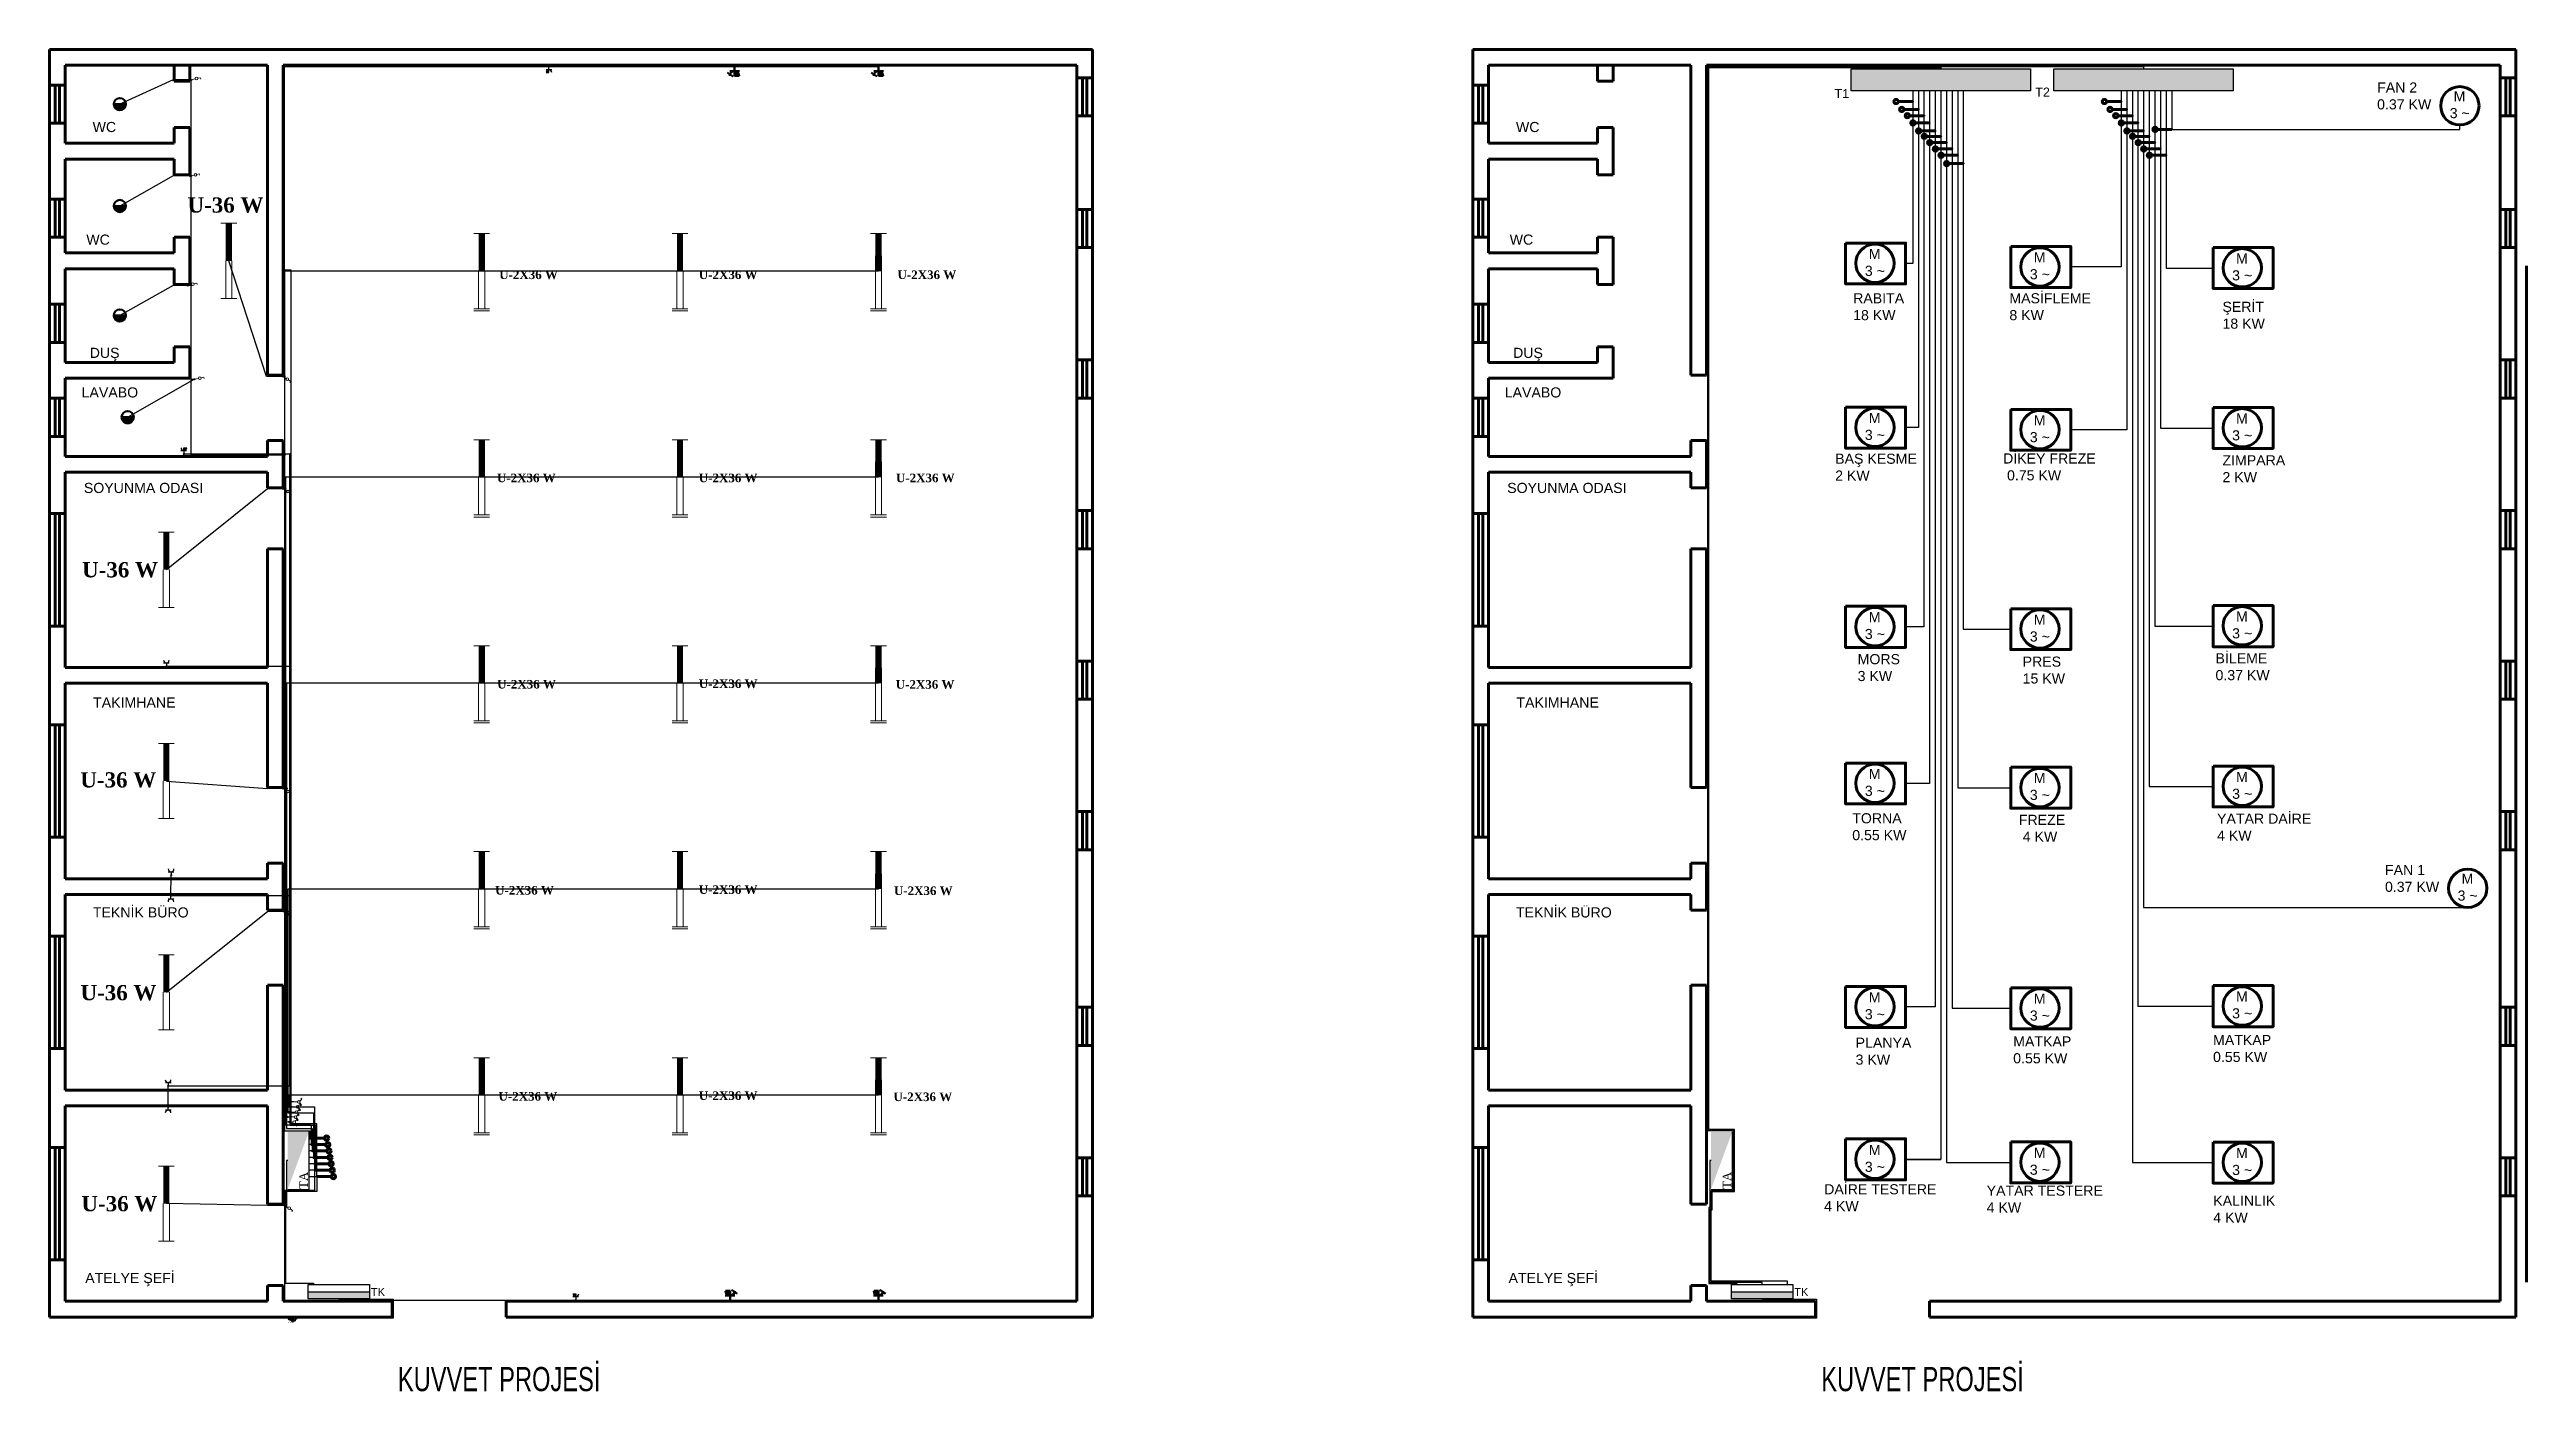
# Model space of a CAD drawing. Header units: millimetres. Extents: x -19303 to 6001, y -2568 to 3403.
# Drawn here: x -19303 to -8284, y -2568 to 3403 of the extents above; entities that cross this region are included whole.
import ezdxf

# ---------------------------------------------------------------- set-up
doc = ezdxf.new("R2010")
doc.units = ezdxf.units.MM
doc.linetypes.add('DASHED', pattern=[19.05, 12.7, -6.35])
for name, color, linetype in [('AnaHat', 11, 'Continuous'), ('AydınlatmaT.', 1, 'Continuous'), ('Elektrik T.', 4, 'Continuous'), ('Müşterek', 131, 'Continuous'), ('S', 2, 'Continuous'), ('YazılarY.', 7, 'Continuous')]:
    doc.layers.add(name, color=color, linetype=linetype)
for name, color, linetype, lineweight in [('ARMATUR', 3, 'Continuous', 20), ('Duvar', 7, 'Continuous', 20), ('EHAT-DATA', 120, 'DASHED', 20), ('ELK', 1, 'Continuous', 50), ('elk035', 3, 'Continuous', 30), ('OK', 51, 'Continuous', 20), ('pencere', 80, 'Continuous', 18), ('PRİZ-1', 4, 'Continuous', 50)]:
    doc.layers.add(name, color=color, linetype=linetype, lineweight=lineweight)
doc.layers.add('KuvvetliAkım', color=7, linetype='Continuous', true_color=0x9898cc)
doc.styles.add('ALT', font='times.ttf', dxfattribs={"height": 20})
doc.styles.add('MEKAN', font='times.ttf')
doc.styles.add('MtXpl_Times_New_Roma', font='times.ttf')
doc.styles.get("Standard").update_dxf_attribs({"font": 'arial.ttf'})
doc.styles.add('style1', font='arial.ttf')

msp = doc.modelspace()

# ---------------------------------------------------------------- texts
at = {"style": 'MtXpl_Times_New_Roma'}
msp.add_text('KOFRE', height=4.82, dxfattribs=at).set_placement((-18239, -2263, 0))
at = {"linetype": 'Continuous', "lineweight": 211, "char_height": 45, "attachment_point": 1}
for s, width, insert in [('FAN 2\\P0.37 KW', 487.85, (-8948, 3257)), (' M \\P3 ~', 146.78, (-8625, 3218)), ('WC', 340.71, (-19111, 3081)), ('WC', 340.71, (-12779, 3081)), ('WC', 340.71, (-19139, 2580)), ('WC', 340.71, (-12807, 2580)), (' M \\P3 ~', 146.78, (-11227, 2516)), (' M \\P3 ~', 146.78, (-10493, 2501)), (' M \\P3 ~', 146.78, (-9593, 2496)), ('RABITA\\P18 KW', 205.11, (-11279, 2319)), ('MASİFLEME\\P8 KW', 487.85, (-10584, 2319)), ('ŞERİT\\P18 KW', 487.85, (-9636, 2281)), ('DUŞ', 340.71, (-19124, 2076)), ('DUŞ', 340.71, (-12792, 2076)), ('LAVABO', 340.71, (-19160, 1900)), ('LAVABO', 340.71, (-12829, 1900)), (' M \\P3 ~', 146.78, (-11227, 1786)), (' M \\P3 ~', 146.78, (-10493, 1776)), (' M \\P3 ~', 146.78, (-9593, 1784)), ('BAŞ KESME 2 KW', 378.4, (-11359, 1605)), ('DİKEY FREZE\\P 0.75 KW', 487.85, (-10612, 1606)), ('ZIMPARA\\P2 KW', 487.85, (-9636, 1598)), (' M \\P3 ~', 146.78, (-11227, 900)), (' M \\P3 ~', 146.78, (-10493, 889)), (' M \\P3 ~', 146.78, (-9593, 903)), ('MORS\\P3 KW', 205.11, (-11259, 713)), ('PRES\\P15 KW', 487.85, (-10525, 702)), ('BİLEME\\P0.37 KW', 487.85, (-9667, 717)), (' M \\P3 ~', 146.78, (-11227, 202)), (' M \\P3 ~', 146.78, (-10493, 184)), (' M \\P3 ~', 146.78, (-9593, 189)), ('TORNA\\P0.55 KW', 259.74, (-11283, 5)), ('YATAR DAİRE\\P4 KW', 487.85, (-9660, 3)), ('FREZE\\P 4 KW', 487.85, (-10542, -2)), ('FAN 1\\P0.37 KW', 487.85, (-8913, -225)), (' M \\P3 ~', 146.78, (-8590, -264)), (' M \\P3 ~', 146.78, (-11227, -792)), (' M \\P3 ~', 146.78, (-10493, -798)), (' M \\P3 ~', 146.78, (-9593, -788)), ('MATKAP\\P0.55 KW', 487.85, (-10567, -988)), ('MATKAP\\P0.55 KW', 487.85, (-9678, -982)), ('PLANYA\\P3 KW', 343.96, (-11268, -994)), (' M \\P3 ~', 146.78, (-11227, -1471)), (' M \\P3 ~', 146.78, (-10493, -1484)), (' M \\P3 ~', 146.78, (-9593, -1485)), ('DAİRE TESTERE 4 KW', 512.41, (-11408, -1646)), ('YATAR TESTERE 4 KW', 529.41, (-10685, -1652)), ('KALINLIK\\P4 KW', 487.85, (-9677, -1697))]:
    msp.add_mtext_dynamic_manual_height_columns(s, width=width, gutter_width=12.5, heights=[0], dxfattribs=dict(at, insert=insert))
for s, insert, width in [('SOYUNMA ODASI', (-19150, 1475), 693.92), ('SOYUNMA ODASI', (-12818, 1475), 693.92), ('TAKIMHANE', (-19109, 520), 340.71), ('TAKIMHANE', (-12777, 520), 340.71), ('TEKNİK BÜRO', (-19110, -414), 462.32), ('TEKNİK BÜRO', (-12779, -414), 462.32), ('ATELYE ŞEFİ', (-19144, -2041), 555.9), ('ATELYE ŞEFİ', (-12812, -2041), 555.9)]:
    msp.add_mtext(s, dxfattribs=dict(at, insert=insert, width=width))
at = {"layer": 'AnaHat', "char_height": 34.9, "attachment_point": 1}
for insert in [(-17873, -2108), (-11541, -2108)]:
    msp.add_mtext_dynamic_manual_height_columns('TK', width=61.82, gutter_width=31.2, heights=[0], dxfattribs=dict(at, insert=insert))
at = {"layer": 'ARMATUR', "color": 3, "attachment_point": 9, "style": 'ALT'}
for s, insert, char_height, width in [('{\\fBookman Old Style|b1|i0|c162|p18;U-36 W}', (-18351, 2676), 67.68, 858.53), ('{\\fBookman Old Style|b1|i0|c162|p18;U-2X36 W}', (-17041, 2381), 38.2, 484.51), ('{\\fBookman Old Style|b1|i0|c162|p18;U-2X36 W}', (-16153, 2381), 38.2, 484.51), ('{\\fBookman Old Style|b1|i0|c162|p18;U-2X36 W}', (-15269, 2381), 38.2, 484.51), ('{\\fBookman Old Style|b1|i0|c162|p18;U-2X36 W}', (-17051, 1477), 38.2, 484.51), ('{\\fBookman Old Style|b1|i0|c162|p18;U-2X36 W}', (-16153, 1477), 38.2, 484.51), ('{\\fBookman Old Style|b1|i0|c162|p18;U-2X36 W}', (-15276, 1477), 38.2, 484.51), ('{\\fBookman Old Style|b1|i0|c162|p18;U-36 W}', (-18820, 1053), 67.68, 858.53), ('{\\fBookman Old Style|b1|i0|c162|p18;U-2X36 W}', (-17050, 559), 38.2, 484.51), ('{\\fBookman Old Style|b1|i0|c162|p18;U-2X36 W}', (-16153, 561), 38.2, 484.51), ('{\\fBookman Old Style|b1|i0|c162|p18;U-2X36 W}', (-15277, 558), 38.2, 484.51), ('{\\fBookman Old Style|b1|i0|c162|p18;U-36 W}', (-18828, 118), 67.68, 858.53), ('{\\fBookman Old Style|b1|i0|c162|p18;U-2X36 W}', (-17059, -358), 38.2, 484.51), ('{\\fBookman Old Style|b1|i0|c162|p18;U-2X36 W}', (-16153, -355), 38.2, 484.51), ('{\\fBookman Old Style|b1|i0|c162|p18;U-2X36 W}', (-15285, -360), 38.2, 484.51), ('{\\fBookman Old Style|b1|i0|c162|p18;U-36 W}', (-18827, -829), 67.68, 858.53), ('{\\fBookman Old Style|b1|i0|c162|p18;U-2X36 W}', (-17044, -1275), 38.2, 484.51), ('{\\fBookman Old Style|b1|i0|c162|p18;U-2X36 W}', (-16153, -1272), 38.2, 484.51), ('{\\fBookman Old Style|b1|i0|c162|p18;U-2X36 W}', (-15287, -1277), 38.2, 484.51), ('{\\fBookman Old Style|b1|i0|c162|p18;U-36 W}', (-18823, -1768), 67.68, 858.53)]:
    msp.add_mtext(s, dxfattribs=dict(at, insert=insert, char_height=char_height, width=width))
at = {"layer": 'KuvvetliAkım', "color": 253, "true_color": 0x9898cc, "char_height": 40, "attachment_point": 1}
for s, insert in [('^IT1', (-11522, 3227)), ('^IT2', (-10629, 3234))]:
    msp.add_mtext_dynamic_manual_height_columns(s, width=420.5, gutter_width=12.5, heights=[0], dxfattribs=dict(at, insert=insert))
at = {"layer": 'pencere', "style": 'style1', "width": 0.7}
for p in [(-17753, -2567), (-11421, -2567)]:
    msp.add_text('KUVVET PROJESİ', height=107.68, dxfattribs=at).set_placement(p)
at = {"layer": 'YazılarY.', "lineweight": 211, "char_height": 9.15, "attachment_point": 1}
for s, insert, rotation in [('{\\C9;\\c13289671;1}', (-11093, 3169), 90), ('{\\C9;\\c13289671;2}', (-11068, 3135), 90), ('{\\C9;\\c13289671;3}', (-11043, 3106), 90), ('{\\C9;\\c13289671;1}', (-10166, 3169), 90), ('{\\C9;\\c13289671;2}', (-10141, 3135), 90), ('{\\C9;\\c13289671;3}', (-10116, 3106), 90), ('{\\C9;\\c13289671;4}', (-11018, 3074), 90), ('{\\C9;\\c13289671;5}', (-10993, 3038), 90), ('{\\C9;\\c13289671;6}', (-10968, 3014), 90), ('{\\C9;\\c13289671;7}', (-10943, 2986), 90), ('{\\C9;\\c13289671;4}', (-10091, 3074), 90), ('{\\C9;\\c13289671;5}', (-10066, 3038), 90), ('{\\C9;\\c13289671;6}', (-10041, 3014), 90), ('{\\C9;\\c13289671;7}', (-10016, 2986), 90), ('{\\C9;\\c13289671;10}', (-9941, 3042), 90), ('{\\C9;\\c13289671;8}', (-10918, 2958), 90), ('{\\C9;\\c13289671;9}', (-10893, 2930), 90), ('{\\C9;\\c13289671;10}', (-10868, 2891), 90), ('{\\C9;\\c13289671;8}', (-9991, 2958), 90), ('{\\C9;\\c13289671;9}', (-9966, 2930), 90), ('{\\C9;\\c13289671;A1}', (-18065, -1434), 270), ('{\\C9;\\c13289671;A2}', (-18060, -1462), 270), ('{\\C9;\\c13289671;A3}', (-18055, -1491), 270), ('{\\C9;\\c13289671;A4}', (-18050, -1520), 270), ('{\\C9;\\c13289671;A5}', (-18045, -1548), 270), ('{\\C9;\\c13289671;P1}', (-18040, -1577), 270), ('{\\C9;\\c13289671;P2}', (-18035, -1605), 270)]:
    msp.add_mtext_dynamic_manual_height_columns(s, width=20.97, gutter_width=45.8, heights=[0], dxfattribs=dict(at, insert=insert, rotation=rotation))
at = {"layer": 'YazılarY.', "color": 2, "char_height": 37.7, "attachment_point": 1, "rotation": 90, "style": 'MEKAN'}
for insert in [(-18191, -1667), (-11859, -1667)]:
    msp.add_mtext_dynamic_manual_height_columns('TA', width=206.25, gutter_width=47.1, heights=[0], dxfattribs=dict(at, insert=insert))

# ---------------------------------------------------------------- blocks, each defined once
blk = doc.blocks.new('C_ARMATUR')
at = {"layer": 'ELK'}
blk.add_hatch(color=256, dxfattribs=at).paths.add_polyline_path([(-9, 9, 0.198912), (-12.8, 0), (12.8, 0, 0.668179)])
blk.add_line((-12.8, 0), (12.8, 0), dxfattribs=at)
blk.add_lwpolyline([(-9, 9, 1), (9, -9, 1)], format="xyb", close=True, dxfattribs=at)
blk = doc.blocks.new('YENİ ANAHTAR')
at = {"color": 1}
blk.add_line((0, 5), (0, 20), dxfattribs=at)
for p, q in [((-10.6, -10.6), (-14.1, -7.1)), ((-3.5, -3.6), (-10.6, -10.6)), ((3.5, -3.6), (10.6, -10.6)), ((3.5, -3.6), (10.6, -10.6)), ((3.5, -3.6), (10.6, -10.6)), ((3.5, -3.6), (10.6, -10.6)), ((10.6, -10.6), (14.1, -7.1)), ((10.6, -10.6), (14.1, -7.1)), ((10.6, -10.6), (14.1, -7.1)), ((10.6, -10.6), (14.1, -7.1))]:
    blk.add_line(p, q)
blk.add_circle((0, 0), 5)
blk = doc.blocks.new('*U5')
at = {"color": 1}
blk.add_line((0, 5), (0, 20), dxfattribs=at)
for p, q in [((-10.6, -10.6), (-14.1, -7.1)), ((-3.5, -3.6), (-10.6, -10.6)), ((3.5, -3.6), (10.6, -10.6)), ((3.5, -3.6), (10.6, -10.6)), ((3.5, -3.6), (10.6, -10.6)), ((3.5, -3.6), (10.6, -10.6)), ((10.6, -10.6), (14.1, -7.1)), ((10.6, -10.6), (14.1, -7.1)), ((10.6, -10.6), (14.1, -7.1)), ((10.6, -10.6), (14.1, -7.1))]:
    blk.add_line(p, q)
blk.add_circle((0, 0), 5)
blk = doc.blocks.new('B')
at = {"layer": 'elk035'}
blk.add_hatch(color=256, dxfattribs=at).paths.add_polyline_path([(2.5, 0, 1), (-2.5, 0, 1)])
blk.add_circle((0, 0), 2.5, dxfattribs=at)
blk = doc.blocks.new('*U6')
at = {"color": 1}
blk.add_line((0, 5), (0, 20), dxfattribs=at)
for p, q in [((0, -15), (-5, -15)), ((0, -15), (-5, -15)), ((0, -5), (0, -15)), ((0, -5), (0, -15))]:
    blk.add_line(p, q)
blk.add_circle((0, 0), 5)
blk = doc.blocks.new('ETANŞ PRİZ')
at = {"layer": 'PRİZ-1'}
blk.add_hatch(color=256, dxfattribs=at).paths.add_polyline_path([(-12, -24), (0, -24), (0, -12, 0.414214)])
for p, q in [((0, -24), (0, 0)), ((11.8, -12), (-12.8, -12)), ((-12, -24), (0, -24)), ((0, -12), (11.8, -12))]:
    blk.add_line(p, q, dxfattribs=at)
blk.add_arc((0, -24), 12, 0, 180, dxfattribs=at)
at = {"layer": 'EHAT-DATA', "flags": 3}
blk.add_attdef('ETANŞ-PRİZ', (24.8, -22.4), '', height=10, dxfattribs=at)

# ---------------------------------------------------------------- hatches: boundary and pattern name
at = {"ltscale": 1.5}
h = msp.add_hatch(color=3, dxfattribs=at)
h.paths.add_polyline_path([(-18225, -2238), (-18241, -2246), (-18225, -2246)])
h.paths.add_polyline_path([(-18225, -2246), (-18241, -2246), (-18225, -2254)])
at = {"layer": 'AnaHat'}
h = msp.add_hatch(color=256, dxfattribs=at)
h.dxf.hatch_style = 1
h.paths.add_polyline_path([(-17880, -2156), (-17880, -2125), (-18152, -2125), (-18152, -2156)])
h = msp.add_hatch(color=256, dxfattribs=at)
h.dxf.hatch_style = 1
h.paths.add_polyline_path([(-11548, -2156), (-11548, -2125), (-11820, -2125), (-11820, -2156)])
at = {"layer": 'Elektrik T.'}
h = msp.add_hatch(color=256, dxfattribs=at)
h.dxf.hatch_style = 1
h.paths.add_polyline_path([(-17081, 3313, 0.414205), (-17093, 3301), (-17081, 3301)])
h = msp.add_hatch(color=256, dxfattribs=at)
h.dxf.hatch_style = 1
h.paths.add_polyline_path([(-18705, 1631), (-18705, 1619, 0.414205), (-18692, 1631)])
h = msp.add_hatch(color=256, dxfattribs=at)
h.dxf.hatch_style = 1
h.paths.add_polyline_path([(-16961, -2134), (-16974, -2134, 0.414205), (-16961, -2146)])
at = {"layer": 'KuvvetliAkım', "true_color": 0x9898cc}
h = msp.add_hatch(color=253, dxfattribs=at)
h.dxf.hatch_style = 1
h.paths.add_polyline_path([(-10490, 3220), (-10490, 3318), (-11288, 3318), (-11288, 3220)])
h = msp.add_hatch(color=253, dxfattribs=at)
h.dxf.hatch_style = 1
h.paths.add_polyline_path([(-9588, 3220), (-9588, 3318), (-10386, 3318), (-10386, 3220)])
at = {"layer": 'YazılarY.', "lineweight": 60}
for points in [[(-18149, -1413), (-18243, -1413), (-18243, -1668)], [(-11817, -1413), (-11911, -1413), (-11911, -1668)]]:
    msp.add_hatch(color=2, dxfattribs=at).paths.add_polyline_path(points)

# ---------------------------------------------------------------- linework, layer by layer
at = {"linetype": 'Continuous', "lineweight": 211}
for p, q in [((-19303, 3333), (-19303, 3403)), ((-19303, 3403), (-14733, 3403)), ((-19303, -2237), (-19303, 3333)), ((-19233, 2986), (-19233, 3333)), ((-18333, 3333), (-19233, 3333)), ((-18748, 3333), (-18748, 3263)), ((-18678, 3263), (-18678, 3333)), ((-18333, 1954), (-18333, 3333)), ((-18263, 3333), (-14733, 3333)), ((-18263, 1954), (-18263, 3333)), ((-14733, 3403), (-14663, 3403)), ((-14733, 3333), (-14733, -2167)), ((-14663, 3403), (-14663, -2167)), ((-12971, 3333), (-12971, 3403)), ((-12971, 3403), (-8401, 3403)), ((-12971, -2237), (-12971, 3333)), ((-12901, 2986), (-12901, 3333)), ((-12001, 3333), (-12901, 3333)), ((-12416, 3333), (-12416, 3263)), ((-12346, 3263), (-12346, 3333)), ((-12001, 1954), (-12001, 3333)), ((-11931, 3333), (-8401, 3333)), ((-11931, 1954), (-11931, 3333)), ((-8401, 3403), (-8331, 3403)), ((-8401, 3333), (-8401, -2167)), ((-8331, 3403), (-8331, -2167)), ((-19233, 3245), (-19303, 3245)), ((-19303, 3245), (-19303, 3075)), ((-19258, 3245), (-19278, 3245)), ((-19278, 3245), (-19278, 3075)), ((-19258, 3075), (-19258, 3245)), ((-19233, 3160), (-19233, 3245)), ((-18748, 3263), (-18678, 3263)), ((-14663, 3278), (-14733, 3278)), ((-14733, 3278), (-14733, 3108)), ((-14688, 3278), (-14708, 3278)), ((-14708, 3278), (-14708, 3108)), ((-14688, 3108), (-14688, 3278)), ((-14663, 3193), (-14663, 3278)), ((-12901, 3245), (-12971, 3245)), ((-12971, 3245), (-12971, 3075)), ((-12926, 3245), (-12946, 3245)), ((-12946, 3245), (-12946, 3075)), ((-12926, 3075), (-12926, 3245)), ((-12901, 3160), (-12901, 3245)), ((-12416, 3263), (-12346, 3263)), ((-8331, 3278), (-8401, 3278)), ((-8401, 3278), (-8401, 3108)), ((-8356, 3278), (-8376, 3278)), ((-8376, 3278), (-8376, 3108)), ((-8356, 3108), (-8356, 3278)), ((-8331, 3193), (-8331, 3278)), ((-19233, 3075), (-19233, 3160)), ((-14733, 3108), (-14663, 3108)), ((-14663, 3108), (-14663, 3193)), ((-12901, 3075), (-12901, 3160)), ((-8401, 3108), (-8331, 3108)), ((-8331, 3108), (-8331, 3193)), ((-19303, 3075), (-19233, 3075)), ((-19233, 2986), (-19233, 3075)), ((-18748, 2986), (-19233, 2986)), ((-18678, 3056), (-18748, 3056)), ((-18748, 3056), (-18748, 2986)), ((-18678, 2986), (-18678, 3056)), ((-18678, 2846), (-18678, 2986)), ((-12971, 3075), (-12901, 3075)), ((-12901, 2986), (-12901, 3075)), ((-12416, 2986), (-12901, 2986)), ((-12346, 3056), (-12416, 3056)), ((-12416, 3056), (-12416, 2986)), ((-12346, 2986), (-12346, 3056)), ((-12346, 2846), (-12346, 2986)), ((-19233, 2498), (-19233, 2916)), ((-19233, 2568), (-19233, 2916)), ((-19233, 2916), (-18748, 2916)), ((-18748, 2916), (-18748, 2846)), ((-12901, 2498), (-12901, 2916)), ((-12901, 2568), (-12901, 2916)), ((-12901, 2916), (-12416, 2916)), ((-12416, 2916), (-12416, 2846)), ((-18748, 2846), (-18678, 2846)), ((-12416, 2846), (-12346, 2846)), ((-19233, 2738), (-19303, 2738)), ((-19303, 2738), (-19303, 2568)), ((-19258, 2738), (-19278, 2738)), ((-19278, 2738), (-19278, 2568)), ((-19258, 2568), (-19258, 2738)), ((-19233, 2653), (-19233, 2738)), ((-19233, 2568), (-19233, 2653)), ((-14663, 2692), (-14733, 2692)), ((-14733, 2692), (-14733, 2522)), ((-14688, 2692), (-14708, 2692)), ((-14708, 2692), (-14708, 2522)), ((-14688, 2522), (-14688, 2692)), ((-14663, 2607), (-14663, 2692)), ((-12901, 2738), (-12971, 2738)), ((-12971, 2738), (-12971, 2568)), ((-12926, 2738), (-12946, 2738)), ((-12946, 2738), (-12946, 2568)), ((-12926, 2568), (-12926, 2738)), ((-12901, 2653), (-12901, 2738)), ((-12901, 2568), (-12901, 2653)), ((-8331, 2692), (-8401, 2692)), ((-8401, 2692), (-8401, 2522)), ((-8356, 2692), (-8376, 2692)), ((-8376, 2692), (-8376, 2522)), ((-8356, 2522), (-8356, 2692)), ((-8331, 2607), (-8331, 2692)), ((-19303, 2568), (-19233, 2568)), ((-19233, 2498), (-19233, 2587)), ((-18678, 2568), (-18748, 2568)), ((-18748, 2568), (-18748, 2498)), ((-18678, 2498), (-18678, 2568)), ((-14663, 2522), (-14663, 2607)), ((-12971, 2568), (-12901, 2568)), ((-12901, 2498), (-12901, 2587)), ((-12346, 2568), (-12416, 2568)), ((-12416, 2568), (-12416, 2498)), ((-12346, 2498), (-12346, 2568)), ((-8331, 2522), (-8331, 2607)), ((-18748, 2498), (-19233, 2498)), ((-19233, 2011), (-19233, 2428)), ((-19233, 2081), (-19233, 2428)), ((-19233, 2428), (-18748, 2428)), ((-18748, 2428), (-18748, 2358)), ((-18678, 2358), (-18678, 2498)), ((-14733, 2522), (-14663, 2522)), ((-12416, 2498), (-12901, 2498)), ((-12901, 2011), (-12901, 2428)), ((-12901, 2081), (-12901, 2428)), ((-12901, 2428), (-12416, 2428)), ((-12416, 2428), (-12416, 2358)), ((-12346, 2358), (-12346, 2498)), ((-8401, 2522), (-8331, 2522)), ((-18748, 2358), (-18678, 2358)), ((-12416, 2358), (-12346, 2358)), ((-19233, 2270), (-19303, 2270)), ((-19303, 2270), (-19303, 2100)), ((-19258, 2270), (-19278, 2270)), ((-19278, 2270), (-19278, 2100)), ((-19258, 2100), (-19258, 2270)), ((-19233, 2185), (-19233, 2270)), ((-12901, 2270), (-12971, 2270)), ((-12971, 2270), (-12971, 2100)), ((-12926, 2270), (-12946, 2270)), ((-12946, 2270), (-12946, 2100)), ((-12926, 2100), (-12926, 2270)), ((-12901, 2185), (-12901, 2270)), ((-19303, 2100), (-19233, 2100)), ((-19233, 2100), (-19233, 2185)), ((-19233, 2011), (-19233, 2100)), ((-12971, 2100), (-12901, 2100)), ((-12901, 2100), (-12901, 2185)), ((-12901, 2011), (-12901, 2100)), ((-18748, 2011), (-19233, 2011)), ((-18678, 2081), (-18748, 2081)), ((-18748, 2081), (-18748, 2011)), ((-18678, 2011), (-18678, 2081)), ((-18678, 1941), (-18678, 2011)), ((-14663, 2022), (-14733, 2022)), ((-14733, 2022), (-14733, 1852)), ((-14688, 2022), (-14708, 2022)), ((-14708, 2022), (-14708, 1852)), ((-14688, 1852), (-14688, 2022)), ((-14663, 1937), (-14663, 2022)), ((-12416, 2011), (-12901, 2011)), ((-12346, 2081), (-12416, 2081)), ((-12416, 2081), (-12416, 2011)), ((-12346, 2011), (-12346, 2081)), ((-12346, 1941), (-12346, 2011)), ((-8331, 2022), (-8401, 2022)), ((-8401, 2022), (-8401, 1852)), ((-8356, 2022), (-8376, 2022)), ((-8376, 2022), (-8376, 1852)), ((-8356, 1852), (-8356, 2022)), ((-8331, 1937), (-8331, 2022)), ((-19233, 1593), (-19233, 1941)), ((-19233, 1941), (-18678, 1941)), ((-18263, 1954), (-18333, 1954)), ((-14663, 1852), (-14663, 1937)), ((-12901, 1593), (-12901, 1941)), ((-12901, 1941), (-12346, 1941)), ((-11931, 1954), (-12001, 1954)), ((-8331, 1852), (-8331, 1937)), ((-19233, 1852), (-19303, 1852)), ((-19303, 1852), (-19303, 1682)), ((-19258, 1852), (-19278, 1852)), ((-19278, 1852), (-19278, 1682)), ((-19258, 1682), (-19258, 1852)), ((-19233, 1767), (-19233, 1852)), ((-19233, 1682), (-19233, 1767)), ((-14733, 1852), (-14663, 1852)), ((-12901, 1852), (-12971, 1852)), ((-12971, 1852), (-12971, 1682)), ((-12926, 1852), (-12946, 1852)), ((-12946, 1852), (-12946, 1682)), ((-12926, 1682), (-12926, 1852)), ((-12901, 1767), (-12901, 1852)), ((-12901, 1682), (-12901, 1767)), ((-8401, 1852), (-8331, 1852)), ((-19303, 1682), (-19233, 1682)), ((-18263, 1663), (-18333, 1663)), ((-18333, 1663), (-18333, 1593)), ((-18263, 1593), (-18263, 1663)), ((-12971, 1682), (-12901, 1682)), ((-11931, 1663), (-12001, 1663)), ((-12001, 1663), (-12001, 1593)), ((-11931, 1593), (-11931, 1663)), ((-18333, 1593), (-19233, 1593)), ((-18263, 1523), (-18263, 1593)), ((-12001, 1593), (-12901, 1593)), ((-11931, 1523), (-11931, 1593)), ((-19233, 653), (-19233, 1523)), ((-19233, 1523), (-18333, 1523)), ((-18333, 1523), (-18333, 1453)), ((-18333, 1453), (-18263, 1453)), ((-18263, 1453), (-18263, 1523)), ((-12901, 653), (-12901, 1523)), ((-12901, 1523), (-12001, 1523)), ((-12001, 1523), (-12001, 1453)), ((-12001, 1453), (-11931, 1453)), ((-11931, 1453), (-11931, 1523)), ((-19233, 1338), (-19303, 1338)), ((-19303, 1338), (-19303, 838)), ((-19258, 1338), (-19278, 1338)), ((-19278, 1338), (-19278, 838)), ((-19258, 838), (-19258, 1338)), ((-19233, 1088), (-19233, 1338)), ((-14663, 1352), (-14733, 1352)), ((-14733, 1352), (-14733, 1182)), ((-14688, 1352), (-14708, 1352)), ((-14708, 1352), (-14708, 1182)), ((-14688, 1182), (-14688, 1352)), ((-14663, 1267), (-14663, 1352)), ((-12901, 1338), (-12971, 1338)), ((-12971, 1338), (-12971, 838)), ((-12926, 1338), (-12946, 1338)), ((-12946, 1338), (-12946, 838)), ((-12926, 838), (-12926, 1338)), ((-12901, 1088), (-12901, 1338)), ((-8331, 1352), (-8401, 1352)), ((-8401, 1352), (-8401, 1182)), ((-8356, 1352), (-8376, 1352)), ((-8376, 1352), (-8376, 1182)), ((-8356, 1182), (-8356, 1352)), ((-8331, 1267), (-8331, 1352)), ((-14663, 1182), (-14663, 1267)), ((-8331, 1182), (-8331, 1267)), ((-18263, 1181), (-18333, 1181)), ((-18333, 653), (-18333, 1181)), ((-18263, 583), (-18263, 1181)), ((-14733, 1182), (-14663, 1182)), ((-11931, 1181), (-12001, 1181)), ((-12001, 653), (-12001, 1181)), ((-11931, 583), (-11931, 1181)), ((-8401, 1182), (-8331, 1182)), ((-19233, 838), (-19233, 1088)), ((-12901, 838), (-12901, 1088)), ((-19303, 838), (-19233, 838)), ((-19233, 653), (-19233, 838)), ((-12971, 838), (-12901, 838)), ((-12901, 653), (-12901, 838)), ((-14663, 682), (-14733, 682)), ((-14733, 682), (-14733, 512)), ((-14688, 682), (-14708, 682)), ((-14708, 682), (-14708, 512)), ((-14688, 512), (-14688, 682)), ((-14663, 597), (-14663, 682)), ((-8331, 682), (-8401, 682)), ((-8401, 682), (-8401, 512)), ((-8356, 682), (-8376, 682)), ((-8376, 682), (-8376, 512)), ((-8356, 512), (-8356, 682)), ((-8331, 597), (-8331, 682)), ((-19233, 653), (-18333, 653)), ((-19233, -287), (-19233, 583)), ((-19233, 583), (-18333, 583)), ((-18333, 583), (-18333, 120)), ((-18263, 120), (-18263, 583)), ((-14663, 512), (-14663, 597)), ((-12901, 653), (-12001, 653)), ((-12901, -287), (-12901, 583)), ((-12901, 583), (-12001, 583)), ((-12001, 583), (-12001, 120)), ((-11931, 120), (-11931, 583)), ((-8331, 512), (-8331, 597)), ((-14733, 512), (-14663, 512)), ((-8401, 512), (-8331, 512)), ((-19233, 398), (-19303, 398)), ((-19303, 398), (-19303, -102)), ((-19258, 398), (-19278, 398)), ((-19278, 398), (-19278, -102)), ((-19258, -102), (-19258, 398)), ((-19233, 148), (-19233, 398)), ((-12901, 398), (-12971, 398)), ((-12971, 398), (-12971, -102)), ((-12926, 398), (-12946, 398)), ((-12946, 398), (-12946, -102)), ((-12926, -102), (-12926, 398)), ((-12901, 148), (-12901, 398)), ((-19233, -102), (-19233, 148)), ((-18333, 120), (-18263, 120)), ((-12901, -102), (-12901, 148)), ((-12001, 120), (-11931, 120)), ((-14663, 12), (-14733, 12)), ((-14733, 12), (-14733, -158)), ((-14688, 12), (-14708, 12)), ((-14708, 12), (-14708, -158)), ((-14688, -158), (-14688, 12)), ((-14663, -73), (-14663, 12)), ((-8331, 12), (-8401, 12)), ((-8401, 12), (-8401, -158)), ((-8356, 12), (-8376, 12)), ((-8376, 12), (-8376, -158)), ((-8356, -158), (-8356, 12)), ((-8331, -73), (-8331, 12)), ((-19303, -102), (-19233, -102)), ((-19233, -287), (-19233, -102)), ((-14663, -158), (-14663, -73)), ((-12971, -102), (-12901, -102)), ((-12901, -287), (-12901, -102)), ((-8331, -158), (-8331, -73)), ((-18263, -217), (-18333, -217)), ((-18333, -217), (-18333, -287)), ((-18263, -287), (-18263, -217)), ((-14733, -158), (-14663, -158)), ((-11931, -217), (-12001, -217)), ((-12001, -217), (-12001, -287)), ((-11931, -287), (-11931, -217)), ((-8401, -158), (-8331, -158)), ((-18333, -287), (-19233, -287)), ((-18263, -427), (-18263, -287)), ((-12001, -287), (-12901, -287)), ((-11931, -427), (-11931, -287)), ((-19233, -1227), (-19233, -357)), ((-19233, -357), (-18333, -357)), ((-18333, -357), (-18333, -427)), ((-18333, -427), (-18263, -427)), ((-12901, -1227), (-12901, -357)), ((-12901, -357), (-12001, -357)), ((-12001, -357), (-12001, -427)), ((-12001, -427), (-11931, -427)), ((-19233, -542), (-19303, -542)), ((-19303, -542), (-19303, -1042)), ((-19258, -542), (-19278, -542)), ((-19278, -542), (-19278, -1042)), ((-19258, -1042), (-19258, -542)), ((-19233, -792), (-19233, -542)), ((-12901, -542), (-12971, -542)), ((-12971, -542), (-12971, -1042)), ((-12926, -542), (-12946, -542)), ((-12946, -542), (-12946, -1042)), ((-12926, -1042), (-12926, -542)), ((-12901, -792), (-12901, -542)), ((-18263, -760), (-18333, -760)), ((-18333, -760), (-18333, -1227)), ((-18263, -1227), (-18263, -760)), ((-11931, -760), (-12001, -760)), ((-12001, -760), (-12001, -1227)), ((-11931, -1227), (-11931, -760)), ((-19233, -1042), (-19233, -792)), ((-14663, -858), (-14733, -858)), ((-14733, -858), (-14733, -1028)), ((-14688, -858), (-14708, -858)), ((-14708, -858), (-14708, -1028)), ((-14688, -1028), (-14688, -858)), ((-14663, -943), (-14663, -858)), ((-12901, -1042), (-12901, -792)), ((-8331, -858), (-8401, -858)), ((-8401, -858), (-8401, -1028)), ((-8356, -858), (-8376, -858)), ((-8376, -858), (-8376, -1028)), ((-8356, -1028), (-8356, -858)), ((-8331, -943), (-8331, -858)), ((-14663, -1028), (-14663, -943)), ((-8331, -1028), (-8331, -943)), ((-19303, -1042), (-19233, -1042)), ((-19233, -1227), (-19233, -1042)), ((-14733, -1028), (-14663, -1028)), ((-12971, -1042), (-12901, -1042)), ((-12901, -1227), (-12901, -1042)), ((-8401, -1028), (-8331, -1028)), ((-18333, -1227), (-19233, -1227)), ((-19233, -2167), (-19233, -1297)), ((-19233, -1297), (-18333, -1297)), ((-18333, -1297), (-18333, -1735)), ((-18263, -1297), (-18263, -1227)), ((-18263, -1735), (-18263, -1297)), ((-12001, -1227), (-12901, -1227)), ((-12901, -2167), (-12901, -1297)), ((-12901, -1297), (-12001, -1297)), ((-12001, -1297), (-12001, -1735)), ((-11931, -1297), (-11931, -1227)), ((-11931, -1735), (-11931, -1297)), ((-19233, -1482), (-19303, -1482)), ((-19303, -1482), (-19303, -1982)), ((-19258, -1482), (-19278, -1482)), ((-19278, -1482), (-19278, -1982)), ((-19258, -1982), (-19258, -1482)), ((-19233, -1732), (-19233, -1482)), ((-14663, -1528), (-14733, -1528)), ((-14733, -1528), (-14733, -1698)), ((-14688, -1528), (-14708, -1528)), ((-14708, -1528), (-14708, -1698)), ((-14688, -1698), (-14688, -1528)), ((-14663, -1613), (-14663, -1528)), ((-12901, -1482), (-12971, -1482)), ((-12971, -1482), (-12971, -1982)), ((-12926, -1482), (-12946, -1482)), ((-12946, -1482), (-12946, -1982)), ((-12926, -1982), (-12926, -1482)), ((-12901, -1732), (-12901, -1482)), ((-8331, -1528), (-8401, -1528)), ((-8401, -1528), (-8401, -1698)), ((-8356, -1528), (-8376, -1528)), ((-8376, -1528), (-8376, -1698)), ((-8356, -1698), (-8356, -1528)), ((-8331, -1613), (-8331, -1528)), ((-14663, -1698), (-14663, -1613)), ((-8331, -1698), (-8331, -1613)), ((-19233, -1982), (-19233, -1732)), ((-18333, -1735), (-18263, -1735)), ((-14733, -1698), (-14663, -1698)), ((-12901, -1982), (-12901, -1732)), ((-12001, -1735), (-11931, -1735)), ((-8401, -1698), (-8331, -1698)), ((-19303, -1982), (-19233, -1982)), ((-12971, -1982), (-12901, -1982)), ((-18333, -2167), (-19233, -2167)), ((-18263, -2097), (-18333, -2097)), ((-18333, -2097), (-18333, -2167)), ((-18263, -2167), (-18263, -2097)), ((-17779, -2167), (-18263, -2167)), ((-17779, -2167), (-17779, -2237)), ((-14733, -2167), (-17271, -2167)), ((-17271, -2167), (-17271, -2237)), ((-14663, -2167), (-14663, -2237)), ((-12001, -2167), (-12901, -2167)), ((-11931, -2097), (-12001, -2097)), ((-12001, -2097), (-12001, -2167)), ((-11931, -2167), (-11931, -2097)), ((-11447, -2167), (-11931, -2167)), ((-11447, -2167), (-11447, -2237)), ((-8401, -2167), (-10939, -2167)), ((-10939, -2167), (-10939, -2237)), ((-8331, -2167), (-8331, -2237)), ((-19233, -2237), (-19303, -2237)), ((-17779, -2237), (-19233, -2237)), ((-14663, -2237), (-17271, -2237)), ((-12901, -2237), (-12971, -2237)), ((-11447, -2237), (-12901, -2237)), ((-8331, -2237), (-10939, -2237))]:
    msp.add_line(p, q, dxfattribs=at)
at = {"color": 4, "linetype": 'Continuous'}
for p, q in [((-16287, 3300), (-16262, 3284)), ((-16287, 3299), (-16263, 3283)), ((-16286, 3302), (-16261, 3285)), ((-15647, 3300), (-15622, 3283)), ((-15646, 3302), (-15621, 3285)), ((-15646, 3301), (-15622, 3284)), ((-16244, -2135), (-16269, -2118)), ((-16243, -2133), (-16268, -2116)), ((-16244, -2134), (-16268, -2117)), ((-15585, -2135), (-15610, -2118)), ((-15584, -2134), (-15609, -2117)), ((-15583, -2133), (-15608, -2116))]:
    msp.add_line(p, q, dxfattribs=at)
at = {"linetype": 'Continuous', "lineweight": 211, "transparency": 33554687}
msp.add_line((-8284, -2082), (-8284, 2441), dxfattribs=at)
at = {"color": 18, "linetype": 'Continuous', "lineweight": 211, "true_color": 0x000000, "transparency": 33554687}
msp.add_line((-8284, -1390), (-8284, -2082), dxfattribs=at)
at = {"color": 8, "ltscale": 1.5}
for p, q in [((-18241, -2246), (-18225, -2238)), ((-18241, -2246), (-18225, -2254)), ((-18225, -2238), (-18210, -2238)), ((-18225, -2238), (-18225, -2246)), ((-18210, -2238), (-18225, -2254)), ((-18225, -2238), (-18210, -2254)), ((-18225, -2254), (-18225, -2246)), ((-18225, -2254), (-18210, -2254)), ((-18210, -2238), (-18210, -2254))]:
    msp.add_line(p, q, dxfattribs=at)
at = {"linetype": 'Continuous', "lineweight": 211}
for points in [[(-11313, 2542), (-11046, 2542), (-11046, 2360), (-11313, 2360)], [(-10578, 2527), (-10311, 2527), (-10311, 2344), (-10578, 2344)], [(-9678, 2522), (-9411, 2522), (-9411, 2340), (-9678, 2340)], [(-11313, 1812), (-11046, 1812), (-11046, 1629), (-11313, 1629)], [(-10578, 1802), (-10311, 1802), (-10311, 1620), (-10578, 1620)], [(-9678, 1810), (-9411, 1810), (-9411, 1628), (-9678, 1628)], [(-11313, 926), (-11046, 926), (-11046, 743), (-11313, 743)], [(-10578, 915), (-10311, 915), (-10311, 733), (-10578, 733)], [(-9678, 929), (-9411, 929), (-9411, 746), (-9678, 746)], [(-11313, 228), (-11046, 228), (-11046, 46), (-11313, 46)], [(-10578, 210), (-10311, 210), (-10311, 27), (-10578, 27)], [(-9678, 215), (-9411, 215), (-9411, 33), (-9678, 33)], [(-11313, -766), (-11046, -766), (-11046, -948), (-11313, -948)], [(-9678, -762), (-9411, -762), (-9411, -945), (-9678, -945)], [(-10578, -772), (-10311, -772), (-10311, -954), (-10578, -954)], [(-11313, -1444), (-11046, -1444), (-11046, -1627), (-11313, -1627)], [(-10578, -1458), (-10311, -1458), (-10311, -1640), (-10578, -1640)], [(-9678, -1459), (-9411, -1459), (-9411, -1641), (-9678, -1641)]]:
    msp.add_lwpolyline(points, close=True, dxfattribs=at)
for centre in [(-8580, 3153), (-11182, 2452), (-10448, 2436), (-9548, 2432), (-11182, 1722), (-10448, 1712), (-9548, 1720), (-11182, 835), (-10448, 825), (-9548, 839), (-11182, 138), (-10448, 119), (-9548, 125), (-8545, -329), (-11182, -856), (-9548, -853), (-10448, -862), (-11182, -1535), (-10448, -1548), (-9548, -1549)]:
    msp.add_circle(centre, 85.3, dxfattribs=at)
at = {"layer": 'AnaHat', "color": 253, "true_color": 0x9898cc}
for p, q in [((-11014, 3220), (-11014, 3215)), ((-10989, 3220), (-10989, 3215)), ((-10964, 3220), (-10964, 3215)), ((-10939, 3220), (-10939, 3215)), ((-10914, 3220), (-10914, 3215)), ((-10889, 3220), (-10889, 3215)), ((-10864, 3220), (-10864, 3215)), ((-10839, 3220), (-10839, 3215)), ((-10814, 3220), (-10814, 3215)), ((-10789, 3220), (-10789, 3215)), ((-10087, 3220), (-10087, 3215)), ((-10062, 3220), (-10062, 3215)), ((-10037, 3220), (-10037, 3215)), ((-10012, 3220), (-10012, 3215)), ((-9987, 3220), (-9987, 3215)), ((-9962, 3220), (-9962, 3215)), ((-9937, 3220), (-9937, 3215)), ((-9912, 3220), (-9912, 3215)), ((-9887, 3220), (-9887, 3215)), ((-9862, 3220), (-9862, 3215))]:
    msp.add_line(p, q, dxfattribs=at)
at = {"layer": 'AnaHat'}
for p, q in [((-18242, -1541), (-18248, -1541)), ((-11911, -1541), (-11916, -1541)), ((-18152, -2125), (-17880, -2125)), ((-11820, -2125), (-11548, -2125))]:
    msp.add_line(p, q, dxfattribs=at)
at = {"layer": 'AnaHat', "color": 6}
for p, q in [((-18016, -2157), (-18016, -2156)), ((-18204, -2246), (-18210, -2246)), ((-18204, -2242), (-18204, -2246))]:
    msp.add_line(p, q, dxfattribs=at)
at = {"layer": 'AnaHat'}
for points in [[(-11684, -2093), (-11684, -2083), (-11916, -2083), (-11916, -2083), (-11916, -1755), (-11916, -1755), (-11911, -1755), (-11911, -1674), (-11911, -1674), (-11817, -1674), (-11812, -1674), (-11812, -1413), (-11812, -1408), (-11926, -1408), (-11926, -1408), (-11926, 3328), (-11926, 3328), (-9987, 3328), (-9987, 3318)], [(-11571, -2093), (-11571, -2078), (-11911, -2078), (-11911, -1760), (-11906, -1760), (-11906, -1679), (-11817, -1679), (-11807, -1679), (-11807, -1413), (-11807, -1403), (-11921, -1403), (-11921, 3323), (-10889, 3323), (-10889, 3318)], [(-18248, -1541), (-18248, -1745), (-18248, -1750), (-18253, -1750), (-18253, -2087), (-18253, -2087), (-18129, -2087), (-18129, -2093), (-18129, -2087)], [(-11916, -1541), (-11916, -1745), (-11916, -1750), (-11921, -1750), (-11921, -2088), (-11921, -2088), (-11797, -2088), (-11797, -2093), (-11797, -2088)]]:
    msp.add_lwpolyline(points, dxfattribs=at)
for points in [[(-18152, -2093), (-17880, -2093), (-17880, -2156), (-18152, -2156)], [(-11820, -2093), (-11548, -2093), (-11548, -2156), (-11820, -2156)]]:
    msp.add_lwpolyline(points, close=True, dxfattribs=at)
at = {"layer": 'AnaHat', "color": 6}
for points in [[(-18016, -2157), (-17779, -2157), (-17774, -2157), (-17774, -2237), (-17774, -2242), (-18204, -2242)], [(-11684, -2157), (-11447, -2157), (-11442, -2157), (-11442, -2237), (-11442, -2242), (-11863, -2242)]]:
    msp.add_lwpolyline(points, dxfattribs=at)
at = {"layer": 'ARMATUR'}
for p, q in [((-18540, 2630), (-18470, 2630)), ((-17415, 2584), (-17345, 2584)), ((-16533, 2584), (-16463, 2584)), ((-15650, 2584), (-15580, 2584)), ((-15650, 2584), (-15580, 2584)), ((-18519, 2463), (-18519, 2296)), ((-18491, 2296), (-18491, 2463)), ((-15629, 2485), (-15629, 2318)), ((-15601, 2318), (-15601, 2485)), ((-17394, 2417), (-17394, 2250)), ((-17366, 2250), (-17366, 2417)), ((-16512, 2417), (-16512, 2250)), ((-16484, 2250), (-16484, 2417)), ((-15629, 2417), (-15629, 2250)), ((-15601, 2250), (-15601, 2417)), ((-18540, 2296), (-18470, 2296)), ((-17415, 2250), (-17345, 2250)), ((-17415, 2240), (-17345, 2240)), ((-16533, 2250), (-16463, 2250)), ((-16533, 2240), (-16463, 2240)), ((-15650, 2250), (-15580, 2250)), ((-15650, 2240), (-15580, 2240)), ((-17415, 1667), (-17345, 1667)), ((-16533, 1667), (-16463, 1667)), ((-15650, 1667), (-15580, 1667)), ((-15650, 1667), (-15580, 1667)), ((-15629, 1569), (-15629, 1402)), ((-15601, 1402), (-15601, 1569)), ((-17394, 1500), (-17394, 1333)), ((-17366, 1333), (-17366, 1500)), ((-16512, 1500), (-16512, 1333)), ((-16484, 1333), (-16484, 1500)), ((-15629, 1500), (-15629, 1333)), ((-15601, 1333), (-15601, 1500)), ((-17415, 1333), (-17345, 1333)), ((-17415, 1323), (-17345, 1323)), ((-16533, 1333), (-16463, 1333)), ((-16533, 1323), (-16463, 1323)), ((-15650, 1333), (-15580, 1333)), ((-15650, 1323), (-15580, 1323)), ((-18818, 1255), (-18748, 1255)), ((-18797, 1088), (-18797, 921)), ((-18769, 921), (-18769, 1088)), ((-18818, 921), (-18748, 921)), ((-17415, 750), (-17345, 750)), ((-16533, 750), (-16463, 750)), ((-15650, 750), (-15580, 750)), ((-15650, 750), (-15580, 750)), ((-17394, 583), (-17394, 416)), ((-17366, 416), (-17366, 583)), ((-16512, 583), (-16512, 416)), ((-16484, 416), (-16484, 583)), ((-15629, 652), (-15629, 485)), ((-15629, 583), (-15629, 416)), ((-15601, 485), (-15601, 652)), ((-15601, 416), (-15601, 583)), ((-17415, 416), (-17345, 416)), ((-17415, 407), (-17345, 407)), ((-16533, 416), (-16463, 416)), ((-16533, 407), (-16463, 407)), ((-15650, 416), (-15580, 416)), ((-15650, 407), (-15580, 407)), ((-18818, 315), (-18748, 315)), ((-18797, 148), (-18797, -19)), ((-18769, -19), (-18769, 148)), ((-18818, -19), (-18748, -19)), ((-17415, -166), (-17345, -166)), ((-16533, -166), (-16463, -166)), ((-15650, -166), (-15580, -166)), ((-15650, -166), (-15580, -166)), ((-15629, -265), (-15629, -432)), ((-15601, -432), (-15601, -265)), ((-17394, -333), (-17394, -500)), ((-17366, -500), (-17366, -333)), ((-16512, -333), (-16512, -500)), ((-16484, -500), (-16484, -333)), ((-15629, -333), (-15629, -500)), ((-15601, -500), (-15601, -333)), ((-17415, -500), (-17345, -500)), ((-17415, -510), (-17345, -510)), ((-16533, -500), (-16463, -500)), ((-16533, -510), (-16463, -510)), ((-15650, -500), (-15580, -500)), ((-15650, -510), (-15580, -510)), ((-18818, -625), (-18748, -625)), ((-18797, -792), (-18797, -959)), ((-18769, -959), (-18769, -792)), ((-18818, -959), (-18748, -959)), ((-17415, -1083), (-17345, -1083)), ((-16533, -1083), (-16463, -1083)), ((-15650, -1083), (-15580, -1083)), ((-15650, -1083), (-15580, -1083)), ((-15629, -1181), (-15629, -1348)), ((-15601, -1348), (-15601, -1181)), ((-17394, -1250), (-17394, -1417)), ((-17366, -1417), (-17366, -1250)), ((-16512, -1250), (-16512, -1417)), ((-16484, -1417), (-16484, -1250)), ((-15629, -1250), (-15629, -1417)), ((-15601, -1417), (-15601, -1250)), ((-17415, -1417), (-17345, -1417)), ((-17415, -1427), (-17345, -1427)), ((-16533, -1417), (-16463, -1417)), ((-16533, -1427), (-16463, -1427)), ((-15650, -1417), (-15580, -1417)), ((-15650, -1427), (-15580, -1427)), ((-18818, -1565), (-18748, -1565)), ((-18797, -1732), (-18797, -1899)), ((-18769, -1899), (-18769, -1732)), ((-18818, -1899), (-18748, -1899))]:
    msp.add_line(p, q, dxfattribs=at)
at = {"layer": 'ARMATUR', "const_width": 27.8}
for points in [[(-18505, 2630), (-18505, 2463)], [(-17380, 2584), (-17380, 2417)], [(-16498, 2584), (-16498, 2417)], [(-15615, 2584), (-15615, 2417)], [(-15615, 2584), (-15615, 2417)], [(-17380, 1667), (-17380, 1500)], [(-16498, 1667), (-16498, 1500)], [(-15615, 1667), (-15615, 1500)], [(-15615, 1667), (-15615, 1500)], [(-18783, 1255), (-18783, 1088)], [(-17380, 750), (-17380, 583)], [(-16498, 750), (-16498, 583)], [(-15615, 750), (-15615, 583)], [(-15615, 750), (-15615, 583)], [(-18783, 315), (-18783, 148)], [(-17380, -166), (-17380, -333)], [(-16498, -166), (-16498, -333)], [(-15615, -166), (-15615, -333)], [(-15615, -166), (-15615, -333)], [(-18783, -625), (-18783, -792)], [(-17380, -1083), (-17380, -1250)], [(-16498, -1083), (-16498, -1250)], [(-15615, -1083), (-15615, -1250)], [(-15615, -1083), (-15615, -1250)], [(-18783, -1565), (-18783, -1732)]]:
    msp.add_lwpolyline(points, dxfattribs=at)
at = {"layer": 'AydınlatmaT.'}
for p, q in [((-18673, 2498), (-18673, 2503)), ((-18673, 1936), (-18658, 1936)), ((-17380, -333), (-18243, -333)), ((-18243, -333), (-18243, -333)), ((-16498, -333), (-17380, -333)), ((-15615, -333), (-16498, -333)), ((-18218, -1279), (-18258, -1279)), ((-18223, -1301), (-18253, -1301)), ((-18238, -1250), (-18238, -1250)), ((-18228, -1324), (-18248, -1324)), ((-18233, -1347), (-18243, -1347)), ((-18258, -1674), (-18258, -1674)), ((-18124, -1669), (-18124, -1674))]:
    msp.add_line(p, q, dxfattribs=at)
for points in [[(-18673, 3268), (-18678, 3268), (-18748, 3268), (-18753, 3268), (-18990, 3160)], [(-18258, 1593), (-18258, 1598), (-18673, 1598), (-18673, 1598), (-18673, 2986), (-18673, 3268), (-18673, 3268), (-18673, 3268), (-18673, 3268)], [(-18673, 2841), (-18673, 2841), (-18748, 2841), (-18753, 2841), (-18990, 2707)], [(-18258, 1944), (-18258, 1949), (-18333, 1949), (-18338, 1949), (-18505, 2463)], [(-18673, 2353), (-18673, 2353), (-18748, 2353), (-18753, 2353), (-18990, 2220)], [(-15615, 2417), (-16498, 2417), (-17380, 2417), (-18258, 2417), (-18258, 2417)], [(-18258, 2416), (-18258, -1408), (-18258, -1408), (-18144, -1408), (-18144, -1441), (-18149, -1441), (-18144, -1441), (-18144, -1441)], [(-18658, 1936), (-18658, 1936), (-18955, 1767)], [(-18658, 1936), (-18658, 1936)], [(-18253, 1455), (-18253, 1453), (-18253, 1448), (-18333, 1448), (-18783, 1088)], [(-15615, 1500), (-16498, 1500), (-17380, 1500), (-18253, 1500), (-18253, 1500)], [(-18253, 1500), (-18253, -1382), (-18139, -1382), (-18139, -1470), (-18149, -1470)], [(-15615, 583), (-16498, 583), (-17380, 583), (-18248, 583), (-18248, 583)], [(-18248, 583), (-18248, -1398), (-18134, -1398), (-18134, -1498), (-18149, -1498)], [(-18783, 148), (-18333, 115)], [(-18248, 132), (-18248, 120), (-18248, 115), (-18333, 115)], [(-18783, -792), (-18333, -432)], [(-18243, -420), (-18243, -427), (-18243, -432), (-18333, -432)], [(-18243, -333), (-18243, -1329), (-18129, -1329), (-18129, -1527), (-18149, -1527)], [(-15615, -1250), (-16498, -1250), (-17380, -1250), (-18238, -1250)], [(-18238, -1250), (-18238, -1302), (-18124, -1302), (-18124, -1555), (-18149, -1555)], [(-18124, -1555), (-18124, -1674), (-18258, -1674), (-18258, -1735), (-18258, -1740), (-18333, -1740), (-18783, -1732)]]:
    msp.add_lwpolyline(points, dxfattribs=at)
at = {"layer": 'Elektrik T.', "color": 4}
for p, q in [((-17068, 3313), (-17093, 3313)), ((-17081, 3313), (-17081, 3328)), ((-18718, 1619), (-18693, 1619)), ((-18705, 1619), (-18705, 1603)), ((-18795, 674), (-18770, 674)), ((-18783, 674), (-18783, 658)), ((-18775, -256), (-18750, -256)), ((-18762, -256), (-18762, -271)), ((-18750, -377), (-18775, -377)), ((-18763, -377), (-18763, -362)), ((-18787, -1193), (-18762, -1193)), ((-18775, -1193), (-18775, -1208)), ((-18762, -1317), (-18787, -1317)), ((-18775, -1317), (-18775, -1302)), ((-16974, -2146), (-16949, -2146)), ((-16961, -2146), (-16961, -2162))]:
    msp.add_line(p, q, dxfattribs=at)
at = {"layer": 'Elektrik T.'}
for p, q in [((-17081, 3301), (-17081, 3313)), ((-17093, 3301), (-17081, 3301)), ((-18705, 1619), (-18705, 1631)), ((-18705, 1631), (-18692, 1631)), ((-16974, -2134), (-16961, -2134)), ((-16961, -2134), (-16961, -2146))]:
    msp.add_line(p, q, dxfattribs=at)
for points in [[(-18149, -1612), (-18119, -1612), (-18114, -1612), (-18114, -1383), (-18114, -1378), (-18228, -1378), (-18228, -1378), (-18228, 2417), (-18228, 2422), (-18258, 2422), (-18258, 3328), (-18258, 3328), (-15615, 3328)], [(-18233, 658), (-18233, 1598), (-18233, 1603), (-18705, 1603)], [(-18233, 658), (-18783, 658)], [(-18775, -1302), (-18775, -1208), (-18243, -1208), (-18233, -1208), (-18233, 658), (-18233, -1383), (-18233, -1383), (-18124, -1383), (-18119, -1383), (-18119, -1584), (-18149, -1584)], [(-18233, 658), (-18233, -362), (-18763, -362), (-18762, -271)], [(-18114, -1612), (-18114, -1674), (-18114, -1679), (-18253, -1679), (-18253, -1679), (-18253, -1740), (-18253, -1745), (-18258, -1745), (-18258, -2162), (-18258, -2162), (-15615, -2162)]]:
    msp.add_lwpolyline(points, dxfattribs=at)
at = {"layer": 'Elektrik T.', "color": 4}
for centre, start, end in [((-17081, 3301), 90, 180), ((-17081, 3301), 0, 90), ((-18705, 1631), 180, 270), ((-18705, 1631), 270, 0), ((-18783, 686), 180, 270), ((-18783, 686), 270, 0), ((-18762, -243), 180, 270), ((-18762, -243), 270, 0), ((-18763, -389), 90, 180), ((-18763, -389), 0, 90), ((-18775, -1181), 180, 270), ((-18775, -1181), 270, 0), ((-18775, -1329), 90, 180), ((-18775, -1329), 0, 90), ((-16961, -2134), 180, 270), ((-16961, -2134), 270, 0)]:
    msp.add_arc(centre, 12.6, start, end, dxfattribs=at)
at = {"layer": 'KuvvetliAkım', "color": 253, "true_color": 0x9898cc}
for points in [[(-11288, 3318), (-10490, 3318), (-10490, 3220), (-11288, 3220)], [(-10386, 3318), (-9588, 3318), (-9588, 3220), (-10386, 3220)]]:
    msp.add_lwpolyline(points, close=True, dxfattribs=at)
for points in [[(-10889, 3220), (-10889, -1536), (-11046, -1536), (-10889, -1536)], [(-10914, 3215), (-10914, -857), (-11046, -857)], [(-10939, 3215), (-10939, 137), (-11046, 137)], [(-10964, 3215), (-10964, 835), (-11046, 835)], [(-10989, 3215), (-10989, 1721), (-11046, 1721)], [(-11014, 3215), (-11014, 2451), (-11046, 2451)], [(-10864, 3215), (-10864, -1549), (-10578, -1549)], [(-10839, 3215), (-10839, -863), (-10578, -863)], [(-10814, 3215), (-10814, 118), (-10578, 118)], [(-10789, 3215), (-10789, 824), (-10578, 824)], [(-10087, 3215), (-10087, 2436), (-10311, 2436)], [(-10062, 3215), (-10062, 1711), (-10311, 1711)], [(-10037, 3215), (-10037, -1550), (-9678, -1550)], [(-10012, 3215), (-10012, -854), (-9678, -854)], [(-9987, 3215), (-9987, -414), (-8545, -414)], [(-9962, 3215), (-9962, 124), (-9678, 124)], [(-9937, 3215), (-9937, 838), (-9678, 838)], [(-9912, 3215), (-9912, 1719), (-9678, 1719)], [(-9887, 3215), (-9887, 2431), (-9678, 2431)], [(-9862, 3215), (-9862, 3048), (-8580, 3048), (-8580, 3068)]]:
    msp.add_lwpolyline(points, dxfattribs=at)
at = {"layer": 'Müşterek'}
for p, q in [((-18149, -1661), (-18149, -1661)), ((-11817, -1661), (-11817, -1661))]:
    msp.add_line(p, q, dxfattribs=at)
at = {"layer": 'S', "color": 3}
for p, q in [((-18149, -1413), (-18149, -1669)), ((-11817, -1413), (-11817, -1669)), ((-18243, -1669), (-18149, -1669)), ((-11911, -1669), (-11817, -1669))]:
    msp.add_line(p, q, dxfattribs=at)
at = {"layer": 'YazılarY.', "lineweight": 211}
for p, q in [((-11014, 3172), (-11078, 3172)), ((-10989, 3137), (-11053, 3137)), ((-10964, 3109), (-11028, 3109)), ((-10087, 3172), (-10151, 3172)), ((-10062, 3137), (-10126, 3137)), ((-10037, 3109), (-10101, 3109)), ((-10939, 3077), (-11003, 3077)), ((-10914, 3041), (-10978, 3041)), ((-10889, 3017), (-10953, 3017)), ((-10864, 2989), (-10928, 2989)), ((-10012, 3077), (-10076, 3077)), ((-9987, 3041), (-10051, 3041)), ((-9962, 3017), (-10026, 3017)), ((-9937, 2989), (-10001, 2989)), ((-9862, 3048), (-9926, 3048)), ((-10839, 2961), (-10903, 2961)), ((-10814, 2933), (-10878, 2933)), ((-10789, 2896), (-10853, 2896)), ((-9912, 2961), (-9976, 2961)), ((-9887, 2933), (-9951, 2933)), ((-18144, -1441), (-18080, -1441)), ((-18139, -1470), (-18075, -1470)), ((-18134, -1498), (-18070, -1498)), ((-18129, -1527), (-18065, -1527)), ((-18124, -1555), (-18060, -1555)), ((-18119, -1584), (-18055, -1584)), ((-18114, -1612), (-18050, -1612))]:
    msp.add_line(p, q, dxfattribs=at)
at = {"layer": 'YazılarY.', "color": 2, "lineweight": 211, "true_color": 0xf1eb1f}
for centre in [(-11088, 3172), (-11063, 3137), (-11038, 3109), (-11013, 3077), (-10161, 3172), (-10136, 3137), (-10111, 3109), (-10086, 3077), (-10988, 3041), (-10963, 3017), (-10938, 2989), (-10061, 3041), (-10036, 3017), (-10011, 2989), (-9936, 3048), (-10913, 2961), (-10888, 2933), (-10863, 2896), (-9986, 2961), (-9961, 2933), (-18070, -1441), (-18065, -1470), (-18060, -1498), (-18055, -1527), (-18050, -1555), (-18045, -1584), (-18040, -1612)]:
    msp.add_circle(centre, 9.55, dxfattribs=at)

# ---------------------------------------------------------------- block references
at = {"layer": 'AydınlatmaT.', "xscale": 2.125166557297248, "yscale": 2.125166557297248, "zscale": 2.125166557297248, "rotation": 180}
for p in [(-18990, 3160), (-18990, 2707), (-18990, 2220), (-18955, 1767)]:
    msp.add_blockref('C_ARMATUR', p, dxfattribs=at)
at = {"layer": 'Duvar'}
for p, rotation in [((-17081, 3328), 199.6047395526663), ((-16256, 3328), 199.6047395526663), ((-15615, 3328), 199.6047395526663), ((-18673, 3268), 109.6047395526662), ((-11014, 3172), 289.6047395526663), ((-10989, 3137), 289.6047395526663), ((-10964, 3109), 289.6047395526663), ((-10087, 3172), 289.6047395526663), ((-10062, 3137), 289.6047395526663), ((-10037, 3109), 289.6047395526663), ((-10939, 3077), 289.6047395526663), ((-10914, 3041), 289.6047395526663), ((-10889, 3017), 289.6047395526663), ((-10864, 2989), 289.6047395526663), ((-10012, 3077), 289.6047395526663), ((-9987, 3041), 289.6047395526663), ((-9962, 3017), 289.6047395526663), ((-9937, 2989), 289.6047395526663), ((-9862, 3048), 289.6047395526663), ((-10839, 2961), 289.6047395526663), ((-10814, 2933), 289.6047395526663), ((-10789, 2896), 289.6047395526663), ((-9912, 2961), 289.6047395526663), ((-9887, 2933), 289.6047395526663), ((-18678, 2841), 109.6047395526662), ((-18673, 2841), 109.6047395526662), ((-18688, 2353), 109.6047395526662), ((-18673, 2353), 109.6047395526662), ((-18673, 1936), 109.6047395526662), ((-18658, 1936), 109.6047395526662), ((-18265, 1949), 109.6047395526662), ((-18258, 1949), 109.6047395526662), ((-18705, 1603), 19.60473955266624), ((-18258, 1598), 109.6047395526662), ((-18233, 1603), 199.6047395526663), ((-18263, 1448), 109.6047395526662), ((-18253, 1448), 109.6047395526662), ((-18783, 658), 19.60473955266624), ((-18233, 658), 199.6047395526663), ((-18263, 115), 109.6047395526662), ((-18248, 115), 109.6047395526662), ((-18762, -271), 19.60473955266624), ((-18763, -362), 199.6047395526663), ((-18263, -432), 109.6047395526662), ((-18243, -432), 109.6047395526662), ((-18233, -362), 199.6047395526663), ((-18775, -1208), 19.60473955266624), ((-18233, -1209), 199.6047395526663), ((-18775, -1302), 199.6047395526663), ((-18258, -1279), 109.6047395526662), ((-18253, -1301), 109.6047395526662), ((-18248, -1324), 109.6047395526662), ((-18243, -1347), 109.6047395526662), ((-18238, -1369), 109.6047395526662), ((-18144, -1441), 109.6047395526662), ((-18139, -1470), 109.6047395526662), ((-18134, -1498), 109.6047395526662), ((-18129, -1527), 109.6047395526662), ((-18124, -1555), 109.6047395526662), ((-18119, -1584), 109.6047395526662), ((-18114, -1612), 109.6047395526662), ((-18114, -1612), 109.6047395526662), ((-18258, -1740), 109.6047395526662), ((-16962, -2162), 19.60473955266624), ((-16275, -2162), 19.60473955266624), ((-15615, -2162), 19.60473955266624)]:
    msp.add_blockref('B', p, dxfattribs=dict(at, rotation=rotation))
at = {"layer": 'OK', "xscale": -1.736539168416809, "yscale": 1.736539168416809, "zscale": 1.736539168416809}
for p in [(-16256, 3328), (-15615, 3328)]:
    msp.add_blockref('ETANŞ PRİZ', p, dxfattribs=at)
at = {"layer": 'OK'}
for name, p, xscale, yscale, zscale, rotation in [('*U6', (-18649, 3274), 1.2, 1.2, 1.2, 102.7617643779554), ('*U6', (-18654, 2846), 1.2, 1.2, 1.2, 102.7617643779554), ('*U6', (-18665, 2359), 1.2, 1.2, 1.2, 102.7617643779554), ('*U6', (-18634, 1941), 1.2, 1.2, 1.2, 102.7617643779554), ('*U6', (-18245, 1936), 1.2, 1.2, 1.2, 57.76176437795591), ('*U6', (-18242, 1436), 1.2, 1.2, 1.2, 57.76176437795591), ('*U6', (-18242, 102), 1.2, 1.2, 1.2, 57.76176437795591), ('*U6', (-18242, -444), 1.2, 1.2, 1.2, 57.76176437795591), ('YENİ ANAHTAR', (-18204, -1325), 1.2, 1.2, 1.2, 88.54256495596069), ('YENİ ANAHTAR', (-18199, -1302), 1.2, 1.2, 1.2, 88.54256495596069), ('*U5', (-18194, -1280), 1.2, 1.2, 1.2, 88.54256495596069), ('YENİ ANAHTAR', (-18214, -1370), 1.2, 1.2, 1.2, 88.54256495596069), ('YENİ ANAHTAR', (-18209, -1347), 1.2, 1.2, 1.2, 88.54256495596069), ('*U6', (-18237, -1753), 1.2, 1.2, 1.2, 57.76176437795591), ('ETANŞ PRİZ', (-16275, -2162), -1.736539168416809, 1.736539168416809, 1.736539168416809, 180), ('ETANŞ PRİZ', (-15615, -2162), -1.736539168416809, 1.736539168416809, 1.736539168416809, 180)]:
    msp.add_blockref(name, p, dxfattribs=dict(at, xscale=xscale, yscale=yscale, zscale=zscale, rotation=rotation))

msp.set_redraw_order([(e.dxf.handle, doc.entitydb.next_handle()) for e in msp.query("TEXT MTEXT ATTDEF DIMENSION ARC_DIMENSION")])  # texts and dimensions are drawn at this point

doc.saveas('drawing.dxf')
